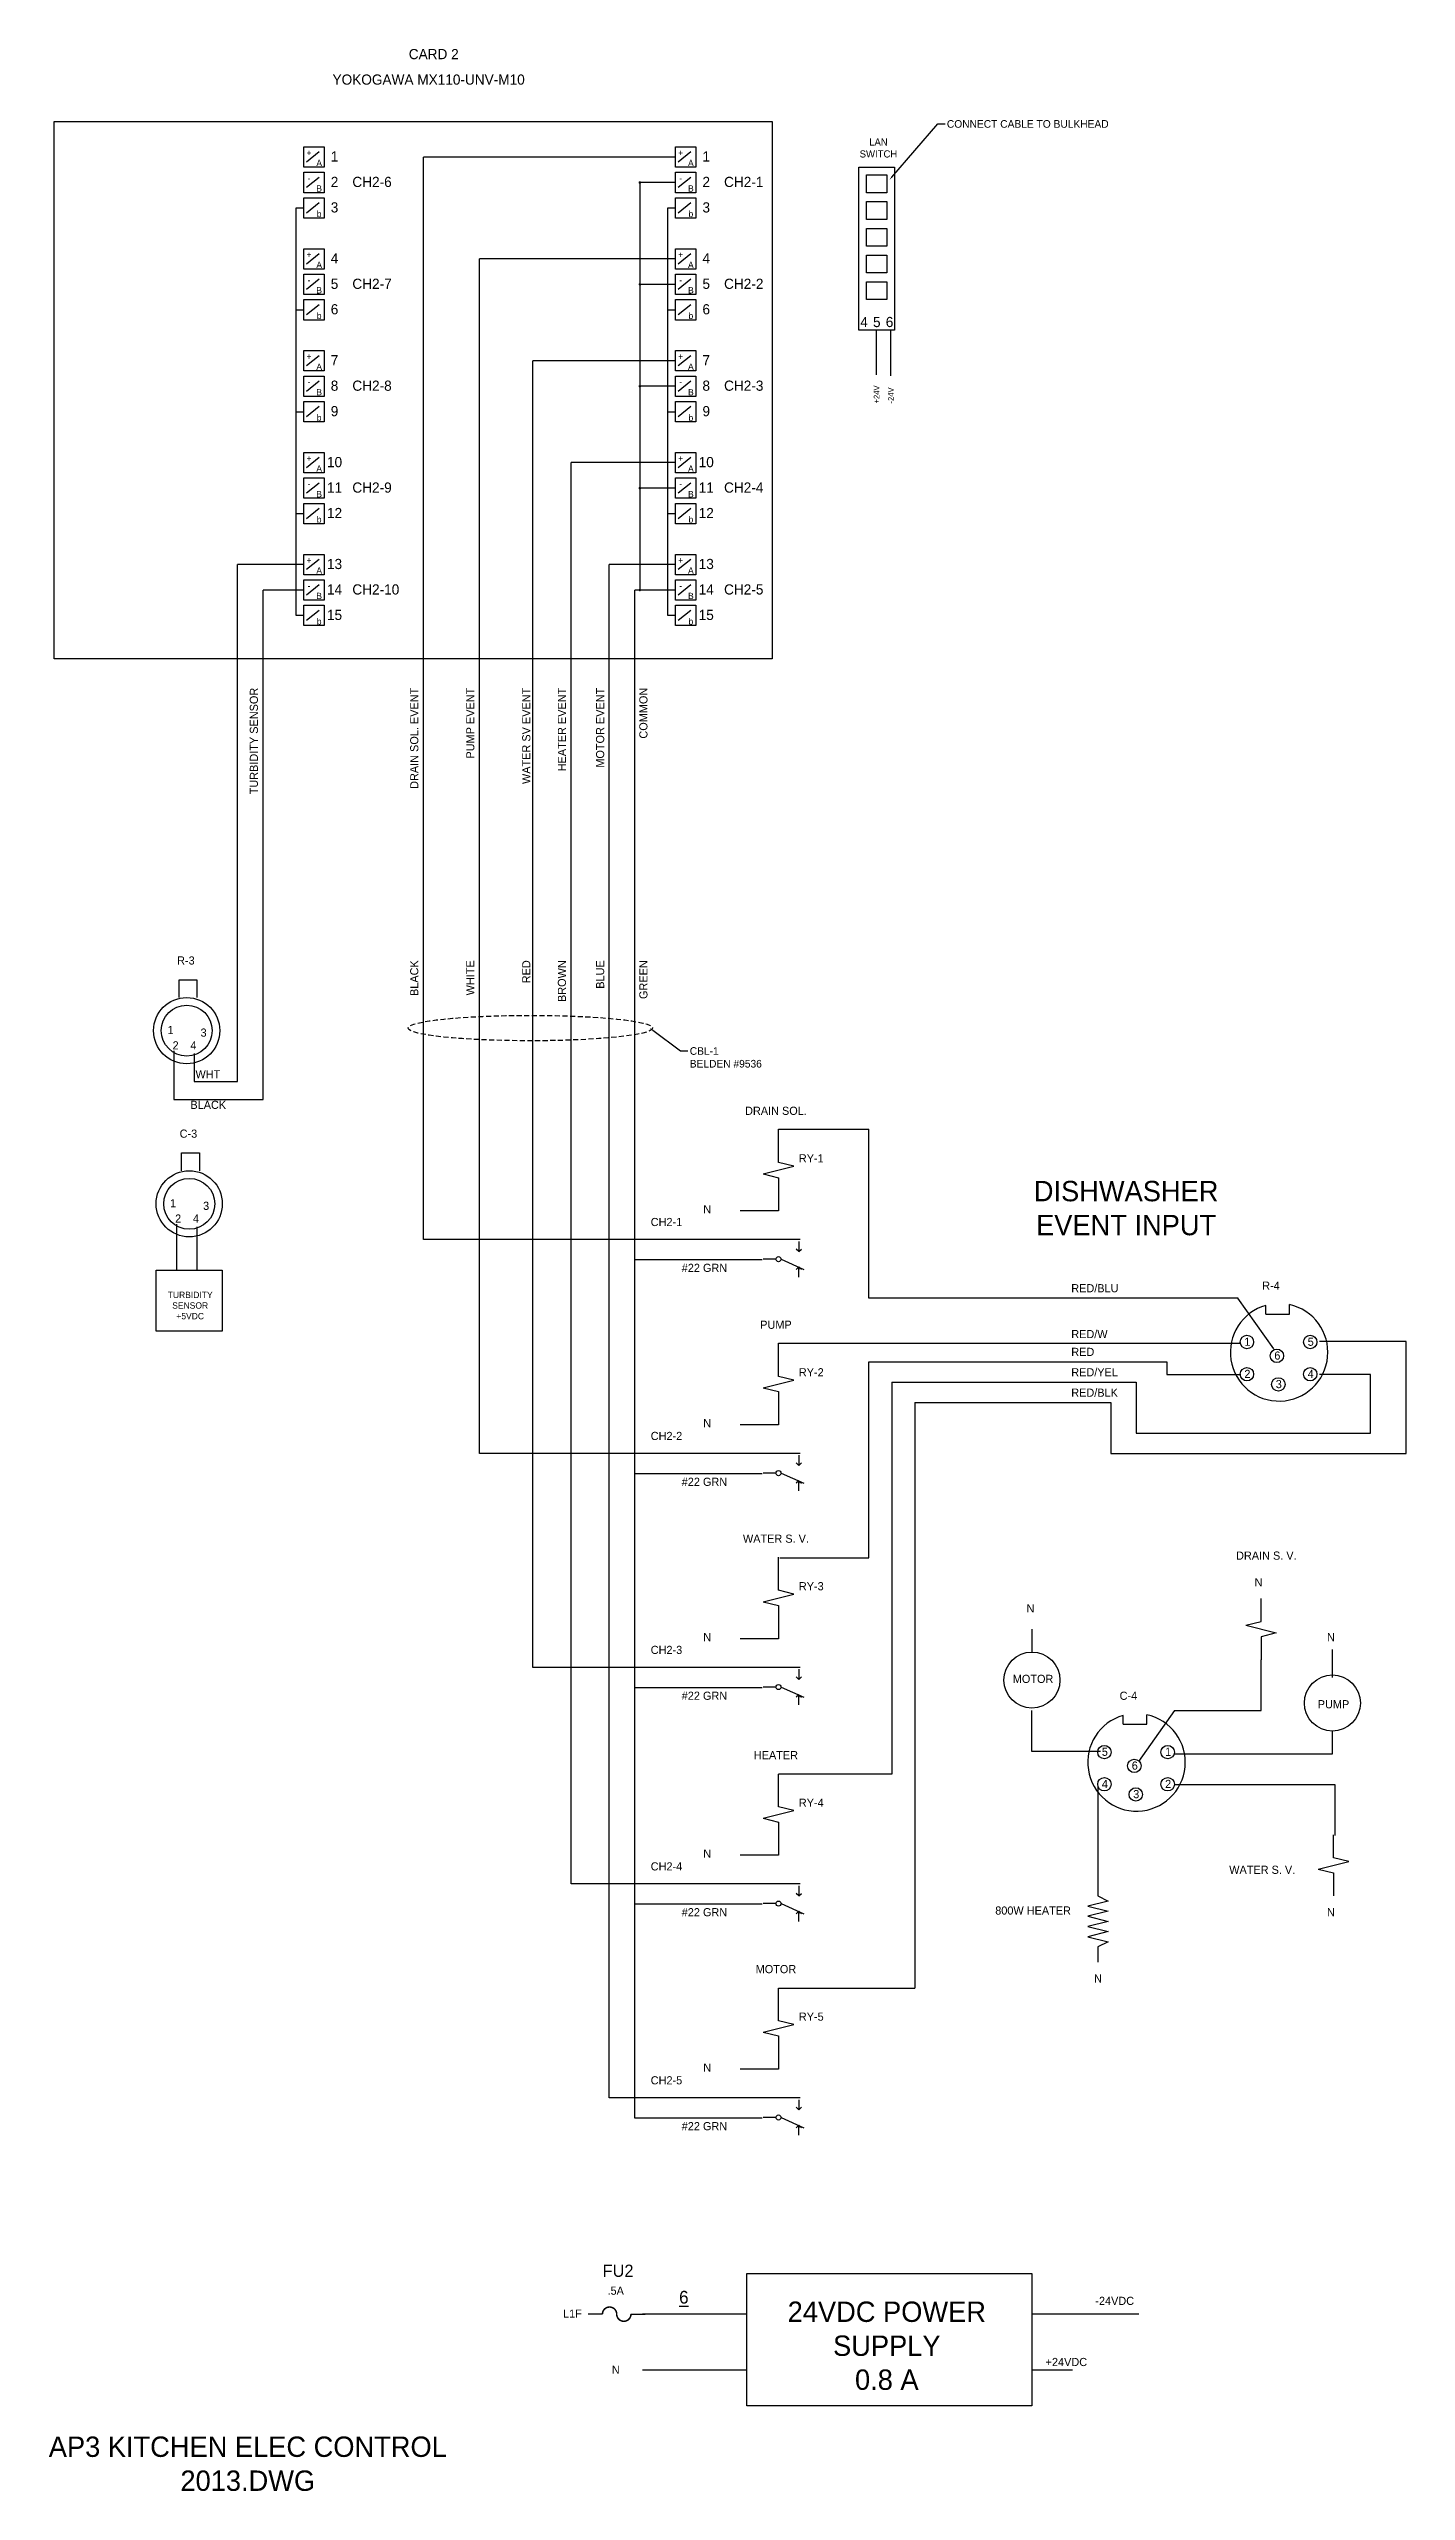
# Model space of a CAD drawing. Extents: x -159 to 139, y -25 to 155.
# Drawn here: x -52.1 to 14.5, y 35.3 to 155.2 of the extents above; entities that cross this region are included whole.
import ezdxf
from ezdxf import colors
from ezdxf.entities.mleader import LeaderData, LeaderLine
from ezdxf.enums import TextEntityAlignment as Align
from ezdxf.math import Vec2, Vec3

# ---------------------------------------------------------------- set-up
doc = ezdxf.new("R2010")
doc.units = 0
doc.header["$MEASUREMENT"] = 0
doc.linetypes.add('HIDDEN', pattern=[0.375, 0.25, -0.125])
doc.layers.get('0').update_dxf_attribs({"linetype": 'CONTINUOUS'})
for name, color, linetype in [('COMP', 3, 'CONTINUOUS'), ('DEVICE', 5, 'CONTINUOUS'), ('ELEC', 1, 'CONTINUOUS'), ('HIDDEN', 3, 'HIDDEN'), ('TEXT', 4, 'CONTINUOUS'), ('WIRE', 1, 'CONTINUOUS'), ('WIRE BIG', 1, 'CONTINUOUS'), ('WIRES', 1, 'CONTINUOUS')]:
    doc.layers.add(name, color=color, linetype=linetype)

msp = doc.modelspace()

# ---------------------------------------------------------------- texts
for s, height, p in [('CARD 2', 0.5, (-33.24539, 154.67717)), ('YOKOGAWA MX110-UNV-M10', 0.5, (-33.49539, 153.42717)), ('+', 0.3125, (-39.37039, 149.92717)), ('1', 0.5, (-38.11539, 149.65329)), ('+', 0.3125, (-21.12039, 149.92717)), ('1', 0.5, (-19.86539, 149.65329)), ('-', 0.3125, (-39.37039, 148.67717)), ('A', 0.3125, (-38.87039, 149.42717)), ('2', 0.5, (-38.11539, 148.40329)), ('-', 0.3125, (-21.12039, 148.67717)), ('A', 0.3125, (-20.62039, 149.42717)), ('2', 0.5, (-19.86539, 148.40329)), ('B', 0.3125, (-38.87039, 148.17717)), ('3', 0.5, (-38.11539, 147.15329)), ('B', 0.3125, (-20.62039, 148.17717)), ('3', 0.5, (-19.86539, 147.15329)), ('b', 0.3125, (-38.87039, 146.92717)), ('b', 0.3125, (-20.62039, 146.92717)), ('+', 0.3125, (-39.37039, 144.92717)), ('4', 0.5, (-38.11539, 144.65329)), ('+', 0.3125, (-21.12039, 144.92717)), ('4', 0.5, (-19.86539, 144.65329)), ('A', 0.3125, (-38.87039, 144.42717)), ('5', 0.5, (-38.11539, 143.40329)), ('A', 0.3125, (-20.62039, 144.42717)), ('5', 0.5, (-19.86539, 143.40329)), ('-', 0.3125, (-39.37039, 143.67717)), ('B', 0.3125, (-38.87039, 143.17717)), ('6', 0.5, (-38.11539, 142.15329)), ('-', 0.3125, (-21.12039, 143.67717)), ('B', 0.3125, (-20.62039, 143.17717)), ('6', 0.5, (-19.86539, 142.15329)), ('b', 0.3125, (-38.87039, 141.92717)), ('b', 0.3125, (-20.62039, 141.92717)), ('4', 0.5, (-12.11539, 141.52829)), ('5', 0.5, (-11.49039, 141.52829)), ('6', 0.5, (-10.86539, 141.52829)), ('+', 0.3125, (-39.37039, 139.92717)), ('A', 0.3125, (-38.87039, 139.42717)), ('7', 0.5, (-38.11539, 139.65329)), ('+', 0.3125, (-21.12039, 139.92717)), ('A', 0.3125, (-20.62039, 139.42717)), ('7', 0.5, (-19.86539, 139.65329)), ('-', 0.3125, (-39.37039, 138.67717)), ('B', 0.3125, (-38.87039, 138.17717)), ('8', 0.5, (-38.11539, 138.40329)), ('-', 0.3125, (-21.12039, 138.67717)), ('B', 0.3125, (-20.62039, 138.17717)), ('8', 0.5, (-19.86539, 138.40329)), ('b', 0.3125, (-38.87039, 136.92717)), ('9', 0.5, (-38.11539, 137.15329)), ('b', 0.3125, (-20.62039, 136.92717)), ('9', 0.5, (-19.86539, 137.15329)), ('+', 0.3125, (-39.37039, 134.92717)), ('A', 0.3125, (-38.87039, 134.42717)), ('10', 0.5, (-38.11539, 134.65329)), ('+', 0.3125, (-21.12039, 134.92717)), ('A', 0.3125, (-20.62039, 134.42717)), ('10', 0.5, (-19.86539, 134.65329)), ('-', 0.3125, (-39.37039, 133.67717)), ('B', 0.3125, (-38.87039, 133.17717)), ('11', 0.5, (-38.11539, 133.40329)), ('-', 0.3125, (-21.12039, 133.67717)), ('B', 0.3125, (-20.62039, 133.17717)), ('11', 0.5, (-19.86539, 133.40329)), ('b', 0.3125, (-38.87039, 131.92717)), ('12', 0.5, (-38.11539, 132.15329)), ('b', 0.3125, (-20.62039, 131.92717)), ('12', 0.5, (-19.86539, 132.15329)), ('+', 0.3125, (-39.37039, 129.92717)), ('A', 0.3125, (-38.87039, 129.42717)), ('13', 0.5, (-38.11539, 129.65329)), ('+', 0.3125, (-21.12039, 129.92717)), ('A', 0.3125, (-20.62039, 129.42717)), ('13', 0.5, (-19.86539, 129.65329)), ('-', 0.3125, (-39.37039, 128.67717)), ('B', 0.3125, (-38.87039, 128.17717)), ('14', 0.5, (-38.11539, 128.40329)), ('-', 0.3125, (-21.12039, 128.67717)), ('B', 0.3125, (-20.62039, 128.17717)), ('14', 0.5, (-19.86539, 128.40329)), ('b', 0.3125, (-38.87039, 126.92717)), ('15', 0.5, (-38.11539, 127.15329)), ('b', 0.3125, (-20.62039, 126.92717)), ('15', 0.5, (-19.86539, 127.15329))]:
    msp.add_text(s, height=height).set_placement(p, align=Align.CENTER)
for s, p in [('CH2-6', (-37.24039, 148.40329)), ('CH2-1', (-18.99039, 148.40329)), ('CH2-7', (-37.24039, 143.40329)), ('CH2-2', (-18.99039, 143.40329)), ('CH2-8', (-37.24039, 138.40329)), ('CH2-3', (-18.99039, 138.40329)), ('CH2-9', (-37.24039, 133.40329)), ('CH2-4', (-18.99039, 133.40329)), ('CH2-10', (-37.24039, 128.40329)), ('CH2-5', (-18.99039, 128.40329))]:
    msp.add_text(s, height=0.5).set_placement(p)
at = {"attachment_point": 2}
for s, insert, char_height, width in [('LAN\\PSWITCH', (-11.40993, 150.78587), 0.35, 3.3171432), ('TURBIDITY\\PSENSOR\\P+5VDC', (-45.20352, 94.18633), 0.3125, 2.369388)]:
    msp.add_mtext(s, dxfattribs=dict(at, insert=insert, char_height=char_height, width=width))
at = {"layer": 'TEXT'}
for s, p in [('+24V', (-11.5, 138.22284)), ('-24V', (-10.8, 138.17284))]:
    msp.add_text(s, height=0.28, rotation=90, dxfattribs=at).set_placement(p, align=Align.MIDDLE_CENTER)
for s, p in [('TURBIDITY SENSOR', (-41.87663, 123.82833)), ('DRAIN SOL. EVENT', (-34.00163, 123.82833)), ('PUMP EVENT', (-31.25163, 123.82833)), ('WATER SV EVENT', (-28.50163, 123.82833)), ('HEATER EVENT', (-26.75163, 123.82833)), ('MOTOR EVENT', (-24.87663, 123.82833)), ('COMMON', (-22.75163, 123.82833)), ('BLACK', (-34.00163, 110.45333)), ('WHITE', (-31.25163, 110.45333)), ('RED', (-28.50163, 110.45333)), ('BROWN', (-26.75163, 110.45333)), ('BLUE', (-24.87663, 110.45333)), ('GREEN', (-22.75163, 110.45333))]:
    msp.add_text(s, height=0.4, rotation=90, dxfattribs=at).set_placement(p, align=Align.RIGHT)
for s, p in [('R-3', (-45.8453, 110.24317)), ('1', (-46.31837, 106.82756)), ('3', (-44.69337, 106.70256)), ('2', (-46.06837, 106.07756)), ('4', (-45.19337, 106.07756)), ('WHT', (-44.94337, 104.65731)), ('BLACK', (-45.19337, 103.15731)), ('C-3', (-45.7203, 101.74317)), ('RY-1', (-15.31837, 100.53231)), ('1', (-46.19337, 98.32756)), ('3', (-44.56837, 98.20256)), ('2', (-45.94337, 97.57756)), ('4', (-45.06837, 97.57756)), ('#22 GRN', (-21.06837, 95.15731)), ('RED/BLU', (-1.94337, 94.15731)), ('R-4', (7.43163, 94.28231)), ('RED/W', (-1.94337, 91.90731)), ('RED', (-1.94337, 91.03231)), ('1', (6.55663, 91.53231)), ('6', (8.02598, 90.85455)), ('5', (9.66488, 91.53231)), ('RY-2', (-15.31837, 90.03231)), ('RED/YEL', (-1.94337, 90.03231)), ('2', (6.55663, 89.95256)), ('4', (9.66488, 89.95256)), ('RED/BLK', (-1.94337, 89.03231)), ('3', (8.09744, 89.45315)), ('#22 GRN', (-21.06837, 84.65731)), ('RY-3', (-15.31837, 79.53231)), ('#22 GRN', (-21.06837, 74.15731)), ('C-4', (0.43163, 74.15731)), ('5', (-0.44337, 71.40731)), ('6', (1.02598, 70.72955)), ('1', (2.66488, 71.40731)), ('4', (-0.44337, 69.82756)), ('3', (1.09744, 69.32815)), ('2', (2.66488, 69.82756)), ('RY-4', (-15.31837, 68.90731)), ('#22 GRN', (-21.06837, 63.53231)), ('RY-5', (-15.31837, 58.40731)), ('#22 GRN', (-21.06837, 53.03231))]:
    msp.add_text(s, height=0.4, dxfattribs=at).set_placement(p)
for s, height, p in [('DRAIN SOL.', 0.4, (-16.44337, 102.86565)), ('N', 0.4, (-19.81837, 98.03231)), ('CH2-1', 0.4, (-21.81837, 97.40731)), ('PUMP', 0.4, (-16.44337, 92.36565)), ('N', 0.4, (-19.81837, 87.53231)), ('CH2-2', 0.4, (-21.81837, 86.90731)), ('WATER S. V.', 0.4, (-16.44337, 81.86565)), ('DRAIN S. V.', 0.4, (7.634, 81.03492)), ('N', 0.4, (7.25, 79.725)), ('N', 0.4, (-3.94337, 78.44269)), ('CH2-3', 0.4, (-21.81837, 76.40731)), ('N', 0.4, (-19.81837, 77.03231)), ('N', 0.4, (10.80663, 77.03231)), ('MOTOR', 0.4, (-3.81837, 74.98435)), ('PUMP', 0.4, (10.93163, 73.74065)), ('HEATER', 0.4, (-16.44337, 71.24065)), ('CH2-4', 0.4, (-21.81837, 65.78231)), ('N', 0.4, (-19.81837, 66.40731)), ('WATER S. V.', 0.4, (7.43163, 65.61565)), ('800W HEATER', 0.4, (-3.81837, 63.61565)), ('N', 0.4, (10.80663, 63.53231)), ('MOTOR', 0.4, (-16.44337, 60.74065)), ('N', 0.4, (-0.63134, 60.28231)), ('CH2-5', 0.4, (-21.81837, 55.28231)), ('N', 0.4, (-19.81837, 55.90731)), ('FU2', 0.6, (-24.19483, 45.83706)), ('.5A', 0.4, (-24.31049, 44.95804)), ('-24VDC', 0.4, (0.18951, 44.45804)), ('L1F', 0.4, (-26.43549, 43.83304)), ('N', 0.4, (-24.31049, 41.08304)), ('+24VDC', 0.4, (-2.18549, 41.45804))]:
    msp.add_text(s, height=height, dxfattribs=at).set_placement(p, align=Align.CENTER)
at = {"layer": 'TEXT', "char_height": 1, "width": 22.25, "attachment_point": 2}
for s, insert in [('DISHWASHER\\PEVENT INPUT', (0.75, 99.625)), ('24VDC POWER\\PSUPPLY\\P0.8 A', (-11, 44.625)), ('AP3 KITCHEN ELEC CONTROL 2013.DWG', (-42.375, 38))]:
    msp.add_mtext(s, dxfattribs=dict(at, insert=insert))
at = {"layer": 'TEXT', "linetype": 'ByBlock', "insert": (-21.19825, 45.15116), "char_height": 0.625, "width": 1.291829, "attachment_point": 1}
msp.add_mtext('{\\L6}', dxfattribs=at)

# ---------------------------------------------------------------- blocks, each defined once
blk = doc.blocks.new('COILRY')
for p, q in [((0, -0.375), (0, 0)), ((0.25, -0.4375), (0, -0.375)), ((-0.25, -0.5625), (0.25, -0.4375)), ((-0.25, -0.5625), (0, -0.625)), ((0, -0.625), (0, -1))]:
    blk.add_line(p, q)
blk = doc.blocks.new('RESISTOR')
for p, q in [((-1, 0), (-0.625, 0)), ((-0.625, 0), (-0.5, 0.25)), ((-0.5, 0.25), (-0.375, -0.25)), ((-0.375, -0.25), (-0.25, 0.25)), ((-0.25, 0.25), (-0.125, -0.25)), ((-0.125, -0.25), (0, 0.25)), ((0, 0.25), (0.125, -0.25)), ((0.125, -0.25), (0.25, 0.25)), ((0.25, 0.25), (0.375, -0.25)), ((0.375, -0.25), (0.5, 0.25)), ((0.5, 0.25), (0.625, 0)), ((0.625, 0), (1, 0))]:
    blk.add_line(p, q)
blk = doc.blocks.new('6el3b1c')
for p, q in [((0, -0.1), (0, 0)), ((0, -0.3), (0, -0.4))]:
    blk.add_line(p, q)
at = {"const_width": 0.0107}
blk.add_lwpolyline([(0, -0.3, -1), (0, -0.2, 1), (0, -0.1, 1)], format="xyb", dxfattribs=at)
blk = doc.blocks.new('*U33')
at = {"layer": 'COMP'}
blk.add_lwpolyline([(-0.5, 0.4375), (0.5, 0.4375), (0.5, -0.4375), (-0.5, -0.4375)], close=True, dxfattribs=at)
blk = doc.blocks.new('*U34')
at = {"layer": 'COMP', "color": 0, "linetype": 'ByBlock', "lineweight": -2, "transparency": 16777216}
for p in [(0, 5.25), (0, 3.9375), (0, 2.625), (0, 1.3125), (0, 0)]:
    blk.add_blockref('*U33', p, dxfattribs=at)

# ---------------------------------------------------------------- linework, layer by layer
at = {"layer": 'COMP'}
for p, q in [((-38.875, 150.125), (-39.5, 149.625)), ((-20.625, 150.125), (-21.25, 149.625)), ((-38.875, 148.875), (-39.5, 148.375)), ((-20.625, 148.875), (-21.25, 148.375)), ((-38.875, 147.625), (-39.5, 147.125)), ((-20.625, 147.625), (-21.25, 147.125)), ((-38.875, 145.125), (-39.5, 144.625)), ((-20.625, 145.125), (-21.25, 144.625)), ((-38.875, 143.875), (-39.5, 143.375)), ((-20.625, 143.875), (-21.25, 143.375)), ((-38.875, 142.625), (-39.5, 142.125)), ((-20.625, 142.625), (-21.25, 142.125)), ((-38.875, 140.125), (-39.5, 139.625)), ((-20.625, 140.125), (-21.25, 139.625)), ((-38.875, 138.875), (-39.5, 138.375)), ((-20.625, 138.875), (-21.25, 138.375)), ((-38.875, 137.625), (-39.5, 137.125)), ((-20.625, 137.625), (-21.25, 137.125)), ((-38.875, 135.125), (-39.5, 134.625)), ((-20.625, 135.125), (-21.25, 134.625)), ((-38.875, 133.875), (-39.5, 133.375)), ((-20.625, 133.875), (-21.25, 133.375)), ((-38.875, 132.625), (-39.5, 132.125)), ((-20.625, 132.625), (-21.25, 132.125)), ((-38.875, 130.125), (-39.5, 129.625)), ((-20.625, 130.125), (-21.25, 129.625)), ((-38.875, 128.875), (-39.5, 128.375)), ((-20.625, 128.875), (-21.25, 128.375)), ((-38.875, 127.625), (-39.5, 127.125)), ((-20.625, 127.625), (-21.25, 127.125)), ((-15.31837, 96.15731), (-15.44337, 96.28231)), ((-15.31837, 96.78231), (-15.31837, 96.78231)), ((-15.31837, 96.65731), (-15.31837, 96.15731)), ((-15.31837, 96.15731), (-15.19337, 96.28231)), ((-16.44337, 95.78231), (-17.06837, 95.78231)), ((-16.19337, 95.78231), (-15.06837, 95.28231)), ((-15.31837, 95.40731), (-15.44337, 95.28231)), ((-15.31837, 94.90731), (-15.31837, 95.40731)), ((-15.31837, 95.40731), (-15.31837, 95.28231)), ((-15.31837, 95.40731), (-15.19337, 95.28231)), ((-16.44337, 85.28231), (-17.06837, 85.28231)), ((-16.19337, 85.28231), (-15.06837, 84.78231)), ((-15.31837, 85.65731), (-15.44337, 85.78231)), ((-15.31837, 86.28231), (-15.31837, 86.28231)), ((-15.31837, 86.15731), (-15.31837, 85.65731)), ((-15.31837, 85.65731), (-15.19337, 85.78231)), ((-15.31837, 84.90731), (-15.44337, 84.78231)), ((-15.31837, 84.40731), (-15.31837, 84.90731)), ((-15.31837, 84.90731), (-15.31837, 84.78231)), ((-15.31837, 84.90731), (-15.19337, 84.78231)), ((-15.31837, 75.78231), (-15.31837, 75.78231)), ((-15.31837, 75.65731), (-15.31837, 75.15731)), ((-16.44337, 74.78231), (-17.06837, 74.78231)), ((-16.19337, 74.78231), (-15.06837, 74.28231)), ((-15.31837, 75.15731), (-15.44337, 75.28231)), ((-15.31837, 74.40731), (-15.44337, 74.28231)), ((-15.31837, 75.15731), (-15.19337, 75.28231)), ((-15.31837, 73.90731), (-15.31837, 74.40731)), ((-15.31837, 74.40731), (-15.31837, 74.28231)), ((-15.31837, 74.40731), (-15.19337, 74.28231)), ((-15.31837, 65.15731), (-15.31837, 65.15731)), ((-15.31837, 65.03231), (-15.31837, 64.53231)), ((-16.44337, 64.15731), (-17.06837, 64.15731)), ((-16.19337, 64.15731), (-15.06837, 63.65731)), ((-15.31837, 64.53231), (-15.44337, 64.65731)), ((-15.31837, 63.78231), (-15.44337, 63.65731)), ((-15.31837, 64.53231), (-15.19337, 64.65731)), ((-15.31837, 63.28231), (-15.31837, 63.78231)), ((-15.31837, 63.78231), (-15.31837, 63.65731)), ((-15.31837, 63.78231), (-15.19337, 63.65731)), ((-15.31837, 54.03231), (-15.44337, 54.15731)), ((-15.31837, 54.65731), (-15.31837, 54.65731)), ((-15.31837, 54.53231), (-15.31837, 54.03231)), ((-15.31837, 54.03231), (-15.19337, 54.15731)), ((-16.44337, 53.65731), (-17.06837, 53.65731)), ((-16.19337, 53.65731), (-15.06837, 53.15731)), ((-15.31837, 53.28231), (-15.44337, 53.15731)), ((-15.31837, 52.78231), (-15.31837, 53.28231)), ((-15.31837, 53.28231), (-15.31837, 53.15731)), ((-15.31837, 53.28231), (-15.19337, 53.15731))]:
    msp.add_line(p, q, dxfattribs=at)
for points in [[(-51.875, 151.625), (-16.625, 151.625), (-16.625, 125.25), (-51.875, 125.25)], [(-39.625, 150.375), (-38.625, 150.375), (-38.625, 149.375), (-39.625, 149.375)], [(-21.375, 150.375), (-20.375, 150.375), (-20.375, 149.375), (-21.375, 149.375)], [(-39.625, 149.125), (-38.625, 149.125), (-38.625, 148.125), (-39.625, 148.125)], [(-21.375, 149.125), (-20.375, 149.125), (-20.375, 148.125), (-21.375, 148.125)], [(-12.375, 149.375), (-10.625, 149.375), (-10.625, 141.375), (-12.375, 141.375)], [(-39.625, 147.875), (-38.625, 147.875), (-38.625, 146.875), (-39.625, 146.875)], [(-21.375, 147.875), (-20.375, 147.875), (-20.375, 146.875), (-21.375, 146.875)], [(-39.625, 145.375), (-38.625, 145.375), (-38.625, 144.375), (-39.625, 144.375)], [(-21.375, 145.375), (-20.375, 145.375), (-20.375, 144.375), (-21.375, 144.375)], [(-39.625, 144.125), (-38.625, 144.125), (-38.625, 143.125), (-39.625, 143.125)], [(-21.375, 144.125), (-20.375, 144.125), (-20.375, 143.125), (-21.375, 143.125)], [(-39.625, 142.875), (-38.625, 142.875), (-38.625, 141.875), (-39.625, 141.875)], [(-21.375, 142.875), (-20.375, 142.875), (-20.375, 141.875), (-21.375, 141.875)], [(-39.625, 140.375), (-38.625, 140.375), (-38.625, 139.375), (-39.625, 139.375)], [(-21.375, 140.375), (-20.375, 140.375), (-20.375, 139.375), (-21.375, 139.375)], [(-39.625, 139.125), (-38.625, 139.125), (-38.625, 138.125), (-39.625, 138.125)], [(-21.375, 139.125), (-20.375, 139.125), (-20.375, 138.125), (-21.375, 138.125)], [(-39.625, 137.875), (-38.625, 137.875), (-38.625, 136.875), (-39.625, 136.875)], [(-21.375, 137.875), (-20.375, 137.875), (-20.375, 136.875), (-21.375, 136.875)], [(-39.625, 135.375), (-38.625, 135.375), (-38.625, 134.375), (-39.625, 134.375)], [(-21.375, 135.375), (-20.375, 135.375), (-20.375, 134.375), (-21.375, 134.375)], [(-39.625, 134.125), (-38.625, 134.125), (-38.625, 133.125), (-39.625, 133.125)], [(-21.375, 134.125), (-20.375, 134.125), (-20.375, 133.125), (-21.375, 133.125)], [(-39.625, 132.875), (-38.625, 132.875), (-38.625, 131.875), (-39.625, 131.875)], [(-21.375, 132.875), (-20.375, 132.875), (-20.375, 131.875), (-21.375, 131.875)], [(-39.625, 130.375), (-38.625, 130.375), (-38.625, 129.375), (-39.625, 129.375)], [(-21.375, 130.375), (-20.375, 130.375), (-20.375, 129.375), (-21.375, 129.375)], [(-39.625, 129.125), (-38.625, 129.125), (-38.625, 128.125), (-39.625, 128.125)], [(-21.375, 129.125), (-20.375, 129.125), (-20.375, 128.125), (-21.375, 128.125)], [(-39.625, 127.875), (-38.625, 127.875), (-38.625, 126.875), (-39.625, 126.875)], [(-21.375, 127.875), (-20.375, 127.875), (-20.375, 126.875), (-21.375, 126.875)], [(-46.875, 95.25), (-43.625, 95.25), (-43.625, 92.25), (-46.875, 92.25)]]:
    msp.add_lwpolyline(points, close=True, dxfattribs=at)
for centre in [(-16.31837, 95.78231), (-16.31837, 85.28231), (-16.31837, 74.78231), (-16.31837, 64.15731), (-16.31837, 53.65731)]:
    msp.add_circle(centre, 0.125, dxfattribs=at)
at = {"layer": 'DEVICE'}
for p, q in [((-45.75, 108.625), (-45.75, 109.5)), ((-45.75, 109.5), (-44.875, 109.5)), ((-44.875, 109.5), (-44.875, 108.625)), ((-45.625, 100.125), (-45.625, 101)), ((-45.625, 101), (-44.75, 101)), ((-44.75, 101), (-44.75, 100.125)), ((7.6092, 93.08039), (7.6092, 93.51556)), ((8.76899, 93.08039), (8.76899, 93.55131)), ((7.6092, 93.08039), (8.76899, 93.08039)), ((0.6092, 72.95539), (0.6092, 73.39056)), ((1.76899, 72.95539), (1.76899, 73.42631)), ((0.6092, 72.95539), (1.76899, 72.95539))]:
    msp.add_line(p, q, dxfattribs=at)
msp.add_lwpolyline([(-17.875, 46), (-3.875, 46), (-3.875, 39.5), (-17.875, 39.5)], close=True, dxfattribs=at)
for centre, radius in [((-45.375, 107), 1.625), ((-45.375, 107), 1.25), ((-45.25, 98.5), 1.625), ((-45.25, 98.5), 1.25), ((6.68257, 91.71691), 0.32871), ((8.15193, 91.03915), 0.32871), ((9.79082, 91.71691), 0.32871), ((6.68257, 90.13715), 0.32871), ((8.22339, 89.63775), 0.32871), ((9.79082, 90.13715), 0.32871), ((-3.875, 75.125), 1.375), ((10.875, 74), 1.375), ((-0.31743, 71.59191), 0.32871), ((2.79082, 71.59191), 0.32871), ((1.15193, 70.91415), 0.32871), ((-0.31743, 70.01215), 0.32871), ((1.22339, 69.51275), 0.32871), ((2.79082, 70.01215), 0.32871)]:
    msp.add_circle(centre, radius, dxfattribs=at)
for centre in [(8.26066, 91.21192), (1.26066, 71.08692)]:
    msp.add_arc(centre, 2.39398, 105.7907503, 77.7407619, dxfattribs=at)
at = {"layer": 'ELEC'}
for p, q in [((-21.375, 149.875), (-33.75, 149.875)), ((-33.75, 96.75), (-33.75, 149.875)), ((-21.375, 148.625), (-23.125, 148.625)), ((-23.125, 148.625), (-23.125, 128.625)), ((-40, 127.375), (-40, 147.375)), ((-40, 147.375), (-39.625, 147.375)), ((-21.75, 127.375), (-21.75, 147.375)), ((-21.75, 147.375), (-21.375, 147.375)), ((-21.375, 144.875), (-31, 144.875)), ((-31, 86.25), (-31, 144.875)), ((-21.375, 143.625), (-23.125, 143.625)), ((-40, 142.375), (-39.625, 142.375)), ((-21.75, 142.375), (-21.375, 142.375)), ((-21.375, 139.875), (-28.375, 139.875)), ((-28.375, 75.75), (-28.375, 139.875)), ((-21.375, 138.625), (-23.125, 138.625)), ((-40, 137.375), (-39.625, 137.375)), ((-21.75, 137.375), (-21.375, 137.375)), ((-21.375, 134.875), (-26.5, 134.875)), ((-26.5, 65.125), (-26.5, 134.875)), ((-21.375, 133.625), (-23.125, 133.625)), ((-40, 132.375), (-39.625, 132.375)), ((-21.75, 132.375), (-21.375, 132.375)), ((-39.625, 129.875), (-42.875, 129.875)), ((-42.875, 104.5), (-42.875, 129.875)), ((-21.375, 129.875), (-24.625, 129.875)), ((-24.625, 54.625), (-24.625, 129.875)), ((-39.625, 128.625), (-41.625, 128.625)), ((-41.625, 103.625), (-41.625, 128.625)), ((-21.375, 128.625), (-23.375, 128.625)), ((-23.375, 53.625), (-23.375, 128.625)), ((-39.625, 127.375), (-40, 127.375)), ((-21.375, 127.375), (-21.75, 127.375)), ((-46, 106), (-46, 103.625)), ((-45, 105.875), (-45, 104.5)), ((-45, 104.5), (-42.875, 104.5)), ((-46, 103.625), (-41.625, 103.625)), ((-11.875, 93.875), (-11.875, 102.15731)), ((-45.875, 97.5), (-45.875, 95.25)), ((-44.875, 97.375), (-44.875, 95.25)), ((6.25, 93.875), (-11.875, 93.875)), ((8, 91.375), (6.24074, 93.875)), ((1.375, 71.125), (3.13426, 73.625)), ((3.125, 73.625), (7.375, 73.625))]:
    msp.add_line(p, q, dxfattribs=at)
at = {"layer": 'HIDDEN'}
msp.add_ellipse((-28.5, 107.125), major_axis=(6, 0), ratio=0.104166667, dxfattribs=at)
at = {"layer": 'WIRE'}
for p, q in [((-16.31837, 102.15731), (-11.875, 102.15731)), ((-15.25, 96.75), (-33.75, 96.75)), ((-17.125, 95.75), (-23.375, 95.75)), ((-16.31837, 91.65731), (6.375, 91.65731)), ((14.5, 91.75), (10.25, 91.75)), ((-11.875, 81.125), (-11.875, 90.75)), ((2.75, 90.125), (6.375, 90.125)), ((12.75, 90.125), (10.25, 90.125)), ((-15.25, 86.25), (-31, 86.25)), ((-17.125, 85.25), (-23.375, 85.25)), ((-16.25, 81.125), (-11.875, 81.125)), ((-3.875, 77.625), (-3.875, 76.5)), ((-15.25, 75.75), (-28.375, 75.75)), ((7.375, 73.625), (7.375, 76.125)), ((10.875, 75.25), (10.875, 76.625)), ((-17.125, 74.75), (-23.375, 74.75)), ((-3.875, 71.625), (-3.875, 73.625)), ((10.875, 71.5), (10.875, 72.625)), ((-0.5, 71.625), (-3.875, 71.625)), ((3.125, 71.5), (10.875, 71.5)), ((-0.625, 65.125), (-0.625, 69.875)), ((3.125, 70), (11, 70)), ((11, 70), (11, 67.5)), ((-15.25, 65.125), (-26.5, 65.125)), ((-17.125, 64.125), (-23.375, 64.125)), ((-16.31837, 60), (-9.625, 60)), ((-15.25, 54.625), (-24.625, 54.625)), ((-17.125, 53.625), (-23.375, 53.625)), ((-17.875, 44), (-23, 44)), ((1.375, 44), (-3.875, 44)), ((-17.875, 41.25), (-23, 41.25)), ((-1.875, 41.25), (-3.875, 41.25))]:
    msp.add_line(p, q, dxfattribs=at)
at = {"layer": 'WIRE', "linetype": 'ByBlock'}
for p, q in [((14.5, 86.25), (14.5, 91.75)), ((-11.875, 90.75), (2.75, 90.75)), ((2.75, 90.75), (2.75, 90.125)), ((12.75, 87.25), (12.75, 90.125)), ((-10.75, 89.75), (-10.75, 70.5)), ((-10.75, 89.75), (1.25, 89.75)), ((-9.625, 88.75), (-9.625, 60)), ((-9.625, 88.75), (0, 88.75)), ((0, 88.75), (0, 86.25)), ((1.25, 89.75), (1.25, 87.25)), ((1.25, 87.25), (12.75, 87.25)), ((0, 86.25), (14.5, 86.25)), ((-10.75, 70.5), (-16.31837, 70.5))]:
    msp.add_line(p, q, dxfattribs=at)
at = {"layer": 'WIRE', "linetype": 'ByBlock', "const_width": 0.04756}
for points in [[(-23.16372, 148.625, 1), (-23.08628, 148.625, 1)], [(-23.16372, 143.625, 1), (-23.08628, 143.625, 1)], [(-23.16372, 138.625, 1), (-23.08628, 138.625, 1)], [(-23.16372, 133.625, 1), (-23.08628, 133.625, 1)], [(-23.16372, 128.625, 1), (-23.08628, 128.625, 1)]]:
    msp.add_lwpolyline(points, format="xyb", close=True, dxfattribs=at)
at = {"layer": 'WIRE BIG'}
for p, q in [((-11.5, 139.18707), (-11.5, 141.375)), ((-10.8, 139.13707), (-10.8, 141.375))]:
    msp.add_line(p, q, dxfattribs=at)
at = {"layer": 'WIRES'}
for p, q in [((-16.31837, 101.65731), (-16.31837, 102.15731)), ((-16.31837, 98.65731), (-16.31837, 98.15731)), ((-16.31837, 98.15731), (-18.19337, 98.15731)), ((-16.31837, 91.15731), (-16.31837, 91.65731)), ((-16.31837, 87.65731), (-18.19337, 87.65731)), ((-16.31837, 88.15731), (-16.31837, 87.65731)), ((-16.31837, 80.65731), (-16.31837, 81.15731)), ((-16.31837, 77.15731), (-18.19337, 77.15731)), ((-16.31837, 77.65731), (-16.31837, 77.15731)), ((-16.31837, 70.03231), (-16.31837, 70.5)), ((-16.31837, 66.53231), (-18.19337, 66.53231)), ((-16.31837, 67.03231), (-16.31837, 66.53231)), ((-16.31837, 59.53231), (-16.31837, 60)), ((-16.31837, 56.53231), (-16.31837, 56.03231)), ((-16.31837, 56.03231), (-18.19337, 56.03231))]:
    msp.add_line(p, q, dxfattribs=at)

# ---------------------------------------------------------------- block references
at = {"color": 7, "xscale": 7, "yscale": 7, "zscale": 7, "rotation": 270}
msp.add_blockref('6el3b1c', (-22.86231, 44.00527), dxfattribs=at)
at = {"layer": 'COMP'}
msp.add_blockref('*U34', (-11.5, 143.3125), dxfattribs=at)
at = {"layer": 'COMP', "xscale": 3, "yscale": 3, "zscale": 3}
for p in [(-16.31837, 101.65731), (-16.31837, 91.15731), (-16.31837, 80.65731), (-16.31837, 70.03231), (10.93163, 67.53231), (-16.31837, 59.53231)]:
    msp.add_blockref('COILRY', p, dxfattribs=at)
at = {"layer": 'COMP'}
for name, p, xscale, yscale, zscale, rotation in [('COILRY', (7.375, 76.125), -3, 3, 3, 180), ('RESISTOR', (-0.63134, 63.28231), 2, 2, 2, 270)]:
    msp.add_blockref(name, p, dxfattribs=dict(at, xscale=xscale, yscale=yscale, zscale=zscale, rotation=rotation))

msp.set_redraw_order([(e.dxf.handle, doc.entitydb.next_handle()) for e in msp.query("TEXT MTEXT ATTDEF DIMENSION ARC_DIMENSION")])  # texts and dimensions are drawn at this point

# ---------------------------------------------------------------- leaders
at = {"layer": 'TEXT'}
ml = msp.add_multileader_mtext('Standard', dxfattribs=at)
ml.set_content('CONNECT CABLE TO BULKHEAD', color=256)
ml.set_leader_properties()
ml.build(insert=Vec2(0, 0))
ml.multileader.update_dxf_attribs({"dogleg_length": 0.36, "arrow_head_size": 0.18})
ctx = ml.context
ctx.base_point, ctx.char_height, ctx.arrow_head_size, ctx.landing_gap_size, ctx.plane_origin = Vec3(-8.14, 151.5), 0.375, 0.18, 0.09, Vec3(-10.875, 148.75)
notes = []
notes.append((ctx, [(0, (1, 1, 0), (-8.5, 151.5), (1, 0), 0.36, [(0, [(-10.875, 148.75)], 0, [])])]))
ctx.mtext.insert, ctx.mtext.flow_direction = Vec3(-8.05, 151.6875), 5
ml = msp.add_multileader_mtext('Standard', dxfattribs=at)
ml.set_content('CBL-1\\PBELDEN #9536', color=256)
ml.set_leader_properties()
ml.build(insert=Vec2(0, 0))
ml.multileader.update_dxf_attribs({"dogleg_length": 0.36, "arrow_head_size": 0.18})
ctx = ml.context
ctx.base_point, ctx.char_height, ctx.arrow_head_size, ctx.landing_gap_size, ctx.plane_origin = Vec3(-20.765, 106), 0.375, 0.18, 0.09, Vec3(-22.625, 101.875)
notes.append((ctx, [(0, (1, 1, 0), (-21.125, 106), (1, 0), 0.36, [(0, [(-22.625, 107.125)], 0, [])])]))
ctx.mtext.insert, ctx.mtext.flow_direction = Vec3(-20.675, 106.1875), 5
for ctx, leaders in notes:
    for number, flags, end, landing, length, lines in leaders:
        leader = LeaderData()
        leader.index, (leader.has_last_leader_line, leader.has_dogleg_vector, leader.attachment_direction) = number, flags
        leader.last_leader_point, leader.dogleg_vector, leader.dogleg_length = Vec3(end), Vec3(landing), length
        for number, points, colour, breaks in lines:
            line = LeaderLine()
            line.index, line.vertices, line.color, line.breaks = number, Vec3.list(points), colors.encode_raw_color(colour), breaks
            leader.lines.append(line)
        ctx.leaders.append(leader)

doc.saveas('drawing.dxf')
